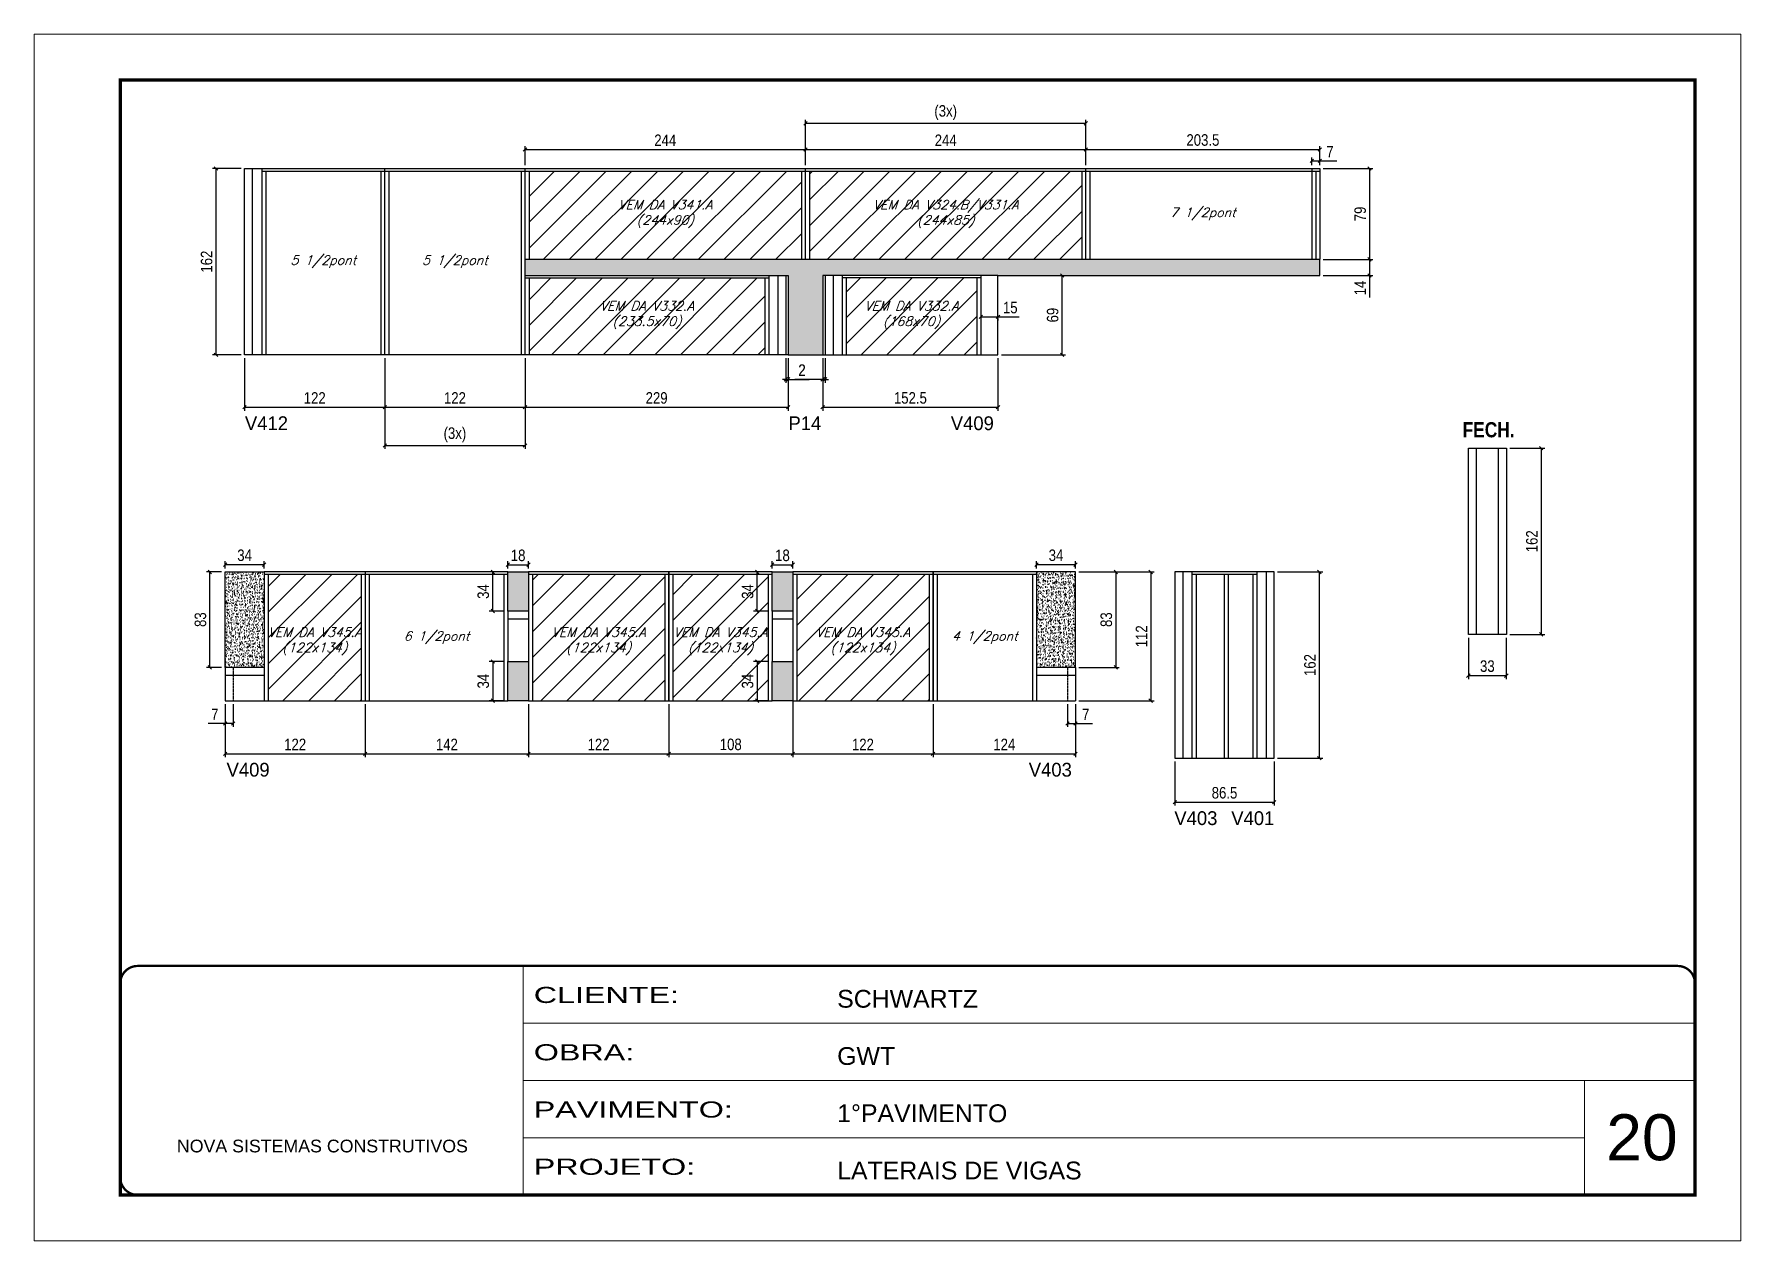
# Model space of a CAD drawing. Extents: x 13154 to 22413, y 1253 to 30260.
# Drawn here: x 17923 to 19408, y 24225 to 25275 of the extents above; entities that cross this region are included whole.
import ezdxf

# ---------------------------------------------------------------- set-up
doc = ezdxf.new("R2010")
doc.units = 0
for name, pattern in [('CONTINUO', [0]), ('DASHED', [0.75, 0.5, -0.25]), ('HIDDEN', [0.375, 0.25, -0.125])]:
    doc.linetypes.add(name, pattern=pattern)
for name, color, linetype in [('5', 5, 'Continuous'), ('COTA', 241, 'Continuous'), ('NOMENCLATURA', 7, 'Continuous'), ('Painéis', 200, 'Continuous'), ('SARR_2.2x7', 40, 'Continuous'), ('SARR_3.5x7', 81, 'Continuous'), ('texto', 7, 'Continuous')]:
    doc.layers.add(name, color=color, linetype=linetype)
for name, color, linetype, lineweight in [('CARIMBO', 255, 'Continuous', 9), ('Folhas', 255, 'Continuous', 9), ('Hachura', 251, 'Continuous', 9), ('SARRAFO DE PRESSAO', 251, 'DASHED', 9)]:
    doc.layers.add(name, color=color, linetype=linetype, lineweight=lineweight)
doc.styles.add('ARIAL', font='arial.ttf')
doc.styles.add('COTA TECNICA', font='techl___.ttf', dxfattribs={"height": 10})
doc.styles.add('Romans', font='romans.shx')
doc.styles.add('ROMAS860', font='ROMAS860.SHX')
doc.styles.add('TECNICA', font='techb___.ttf', dxfattribs={"height": 10})
doc.styles.add('Tecnologia', font='')
doc.styles.get('Tecnologia').set_extended_font_data('Forgotten Futurist')
doc.dimstyles.new('PAINEL', dxfattribs={"dimtxt": 10, "dimasz": 3, "dimexe": 3, "dimexo": 3, "dimgap": 3, "dimtad": 1, "dimdec": 1, "dimzin": 12, "dimdsep": 46, "dimtxsty": 'COTA TECNICA', "dimblk1": 'OBLIQUE', "dimblk2": 'OBLIQUE', "dimsah": 1, "dimcen": 0.9, "dimclrd": 4, "dimclre": 4, "dimclrt": 240, "dimadec": 1, "dimazin": 3, "dimtfac": 1, "dimtdec": 1, "dimtmove": 0, "dimatfit": 3, "dimfxl": 1, "dimtolj": 1, "dimtzin": 12, "dimarcsym": 0})

msp = doc.modelspace()

# ---------------------------------------------------------------- texts
at = {"layer": '5', "linetype": 'Continuous', "style": 'ROMAS860'}
for s, p in [('V412', (18106.29, 24930.31)), ('P14', (18579.22, 24930.31)), ('V409', (18720.45, 24930.31)), ('V409', (18090.32, 24628.82)), ('V403', (18788.31, 24628.82)), ('V403', (18914.96, 24586.69)), ('V401', (18964.49, 24586.69))]:
    msp.add_text(s, height=12, rotation=0.00004, dxfattribs=at).set_placement(p)
at = {"layer": 'CARIMBO', "style": 'ARIAL'}
msp.add_text('20', height=40, dxfattribs=at).set_placement((19290.74, 24295.02))
at = {"layer": 'NOMENCLATURA', "style": 'TECNICA'}
msp.add_text('FECH.', height=13.2, dxfattribs=at).set_placement((19165.72, 24924.05))
at = {"layer": 'texto', "color": 2, "char_height": 8, "attachment_point": 5, "style": 'Romans'}
for s, insert in [('{\\Q19;\\C256;VEM DA V341.A^J(244x90)}', (18472.01, 25118.44)), ('{\\Q19;\\C256;VEM DA V324.B/V331.A^J(244x85)}', (18716.01, 25118.44)), ('{\\Q19;\\C256;7 1/2pont}', (18939.76, 25118.44)), ('{\\Q19;\\C256;5 1/2pont}', (18174.51, 25076.94)), ('{\\Q19;\\C256;5 1/2pont}', (18289.01, 25076.94)), ('{\\Q19;\\C256;VEM DA V332.A^J(233.5x70)}', (18456.01, 25030.44)), ('{\\Q19;\\C256;VEM DA V332.A^J(168x70)}', (18686.26, 25030.44)), ('{\\Q19;\\C256;VEM DA V345.A^J(122x134)}', (18167.01, 24746.5)), ('{\\Q19;\\C256;6 1/2pont}', (18273.01, 24749.8)), ('{\\Q19;\\C256;VEM DA V345.A^J(122x134)}', (18414.01, 24746.5)), ('{\\Q19;\\C256;VEM DA V345.A^J(122x134)}', (18520.01, 24746.5)), ('{\\Q19;\\C256;VEM DA V345.A^J(122x134)}', (18644.01, 24746.5)), ('{\\Q19;\\C256;4 1/2pont}', (18750.01, 24749.8))]:
    msp.add_mtext(s, dxfattribs=dict(at, insert=insert))

# ---------------------------------------------------------------- blocks, each defined once
blk = doc.blocks.new('9999999999')
at = {"color": 30, "linetype": 'CONTINUO'}
for p, q in [((98564.6, 34230.2), (98564.6, 34429.4)), ((98564.6, 34379.6), (99584, 34379.6)), ((98564.6, 34329.8), (99488, 34329.8)), ((99584, 34329.8), (99488, 34329.8)), ((99488, 34329.8), (99488, 34230.2)), ((98564.6, 34280), (99488, 34280))]:
    blk.add_line(p, q, dxfattribs=at)
at = {"color": 30, "linetype": 'CONTINUO', "const_width": 2}
blk.add_lwpolyline([(99584, 34230.2), (99584, 34414.4, 0.414214), (99569, 34429.4), (98229, 34429.4, 0.414214), (98214, 34414.4), (98214, 34245.2, 0.414214), (98229, 34230.2), (99584, 34230.2)], format="xyb", dxfattribs=at)
at = {"layer": 'Folhas'}
blk.add_lwpolyline([(98139, 34190.2), (99624, 34190.2), (99624, 35240.2), (98139, 35240.2)], close=True, dxfattribs=at)
at = {"layer": 'Folhas', "color": 30, "const_width": 3}
blk.add_lwpolyline([(98214, 34230.2), (99584, 34230.2), (99584, 35200.2), (98214, 35200.2)], close=True, dxfattribs=at)
at = {"color": 7, "linetype": 'Continuous', "ltscale": 5, "style": 'ARIAL'}
for s, height, p in [('SCHWARTZ', 15.48, (98837.7, 34393.1)), ('GWT', 15.48, (98837.7, 34343.3)), ('1°PAVIMENTO', 15.483, (98837.7, 34293.5)), ('NOVA SISTEMAS CONSTRUTIVOS', 11.059, (98263.2, 34267.2)), ('LATERAIS DE VIGAS', 15.483, (98837.7, 34243.7))]:
    blk.add_text(s, height=height, dxfattribs=at).set_placement(p)
at = {"layer": 'Folhas', "color": 7, "style": 'Tecnologia', "width": 1.5}
for s, p in [('CLIENTE:', (98573.7, 34397.2)), ('OBRA:', (98573.7, 34347.3)), ('PAVIMENTO:', (98573.7, 34297.5)), ('PROJETO:', (98573.7, 34247.7))]:
    blk.add_text(s, height=14, dxfattribs=at).set_placement(p)
blk = doc.blocks.new('_Oblique')
at = {"color": 0, "linetype": 'ByBlock', "lineweight": -2}
blk.add_line((-0.5, -0.5), (0.5, 0.5), dxfattribs=at)
blk = doc.blocks.new('*D1551')
at = {"layer": 'COTA', "color": 4, "lineweight": -2, "transparency": 16777216}
for p, q in [((18106, 24992.9), (18106, 24947.2)), ((18228, 24992.9), (18228, 24947.2)), ((18106, 24950.2), (18228, 24950.2))]:
    blk.add_line(p, q, dxfattribs=at)
at = {"layer": 'Defpoints', "color": 0, "transparency": 16777216}
for p in [(18106, 24995.9), (18228, 24995.9), (18228, 24950.2)]:
    blk.add_point(p, dxfattribs=at)
at = {"layer": 'COTA', "color": 4, "lineweight": -2, "transparency": 16777216, "xscale": 3, "yscale": 3, "zscale": 3, "rotation": 180}
blk.add_blockref('_Oblique', (18106, 24950.2), dxfattribs=at)
at = {"layer": 'COTA', "color": 4, "lineweight": -2, "transparency": 16777216, "xscale": 3, "yscale": 3, "zscale": 3}
blk.add_blockref('_Oblique', (18228, 24950.2), dxfattribs=at)
at = {"layer": 'COTA', "color": 240, "transparency": 16777216, "insert": (18167, 24958.3), "char_height": 10, "attachment_point": 5, "style": 'COTA TECNICA'}
blk.add_mtext('\\A1;122', dxfattribs=at)
blk = doc.blocks.new('*D1553')
at = {"layer": 'COTA', "color": 4, "lineweight": -2, "transparency": 16777216}
for p, q in [((18228, 24992.9), (18228, 24947.2)), ((18350, 24992.9), (18350, 24947.2)), ((18228, 24950.2), (18350, 24950.2))]:
    blk.add_line(p, q, dxfattribs=at)
at = {"layer": 'Defpoints', "color": 0, "transparency": 16777216}
for p in [(18228, 24995.9), (18350, 24995.9), (18350, 24950.2)]:
    blk.add_point(p, dxfattribs=at)
at = {"layer": 'COTA', "color": 4, "lineweight": -2, "transparency": 16777216, "xscale": 3, "yscale": 3, "zscale": 3, "rotation": 180}
blk.add_blockref('_Oblique', (18228, 24950.2), dxfattribs=at)
at = {"layer": 'COTA', "color": 4, "lineweight": -2, "transparency": 16777216, "xscale": 3, "yscale": 3, "zscale": 3}
blk.add_blockref('_Oblique', (18350, 24950.2), dxfattribs=at)
at = {"layer": 'COTA', "color": 240, "transparency": 16777216, "insert": (18289, 24958.3), "char_height": 10, "attachment_point": 5, "style": 'COTA TECNICA'}
blk.add_mtext('\\A1;122', dxfattribs=at)
blk = doc.blocks.new('*D1554')
at = {"layer": 'COTA', "color": 4, "lineweight": -2, "transparency": 16777216}
for p, q in [((18350, 24992.9), (18350, 24947.2)), ((18579, 24992.9), (18579, 24947.2)), ((18350, 24950.2), (18579, 24950.2))]:
    blk.add_line(p, q, dxfattribs=at)
at = {"layer": 'Defpoints', "color": 0, "transparency": 16777216}
for p in [(18350, 24995.9), (18579, 24995.9), (18579, 24950.2)]:
    blk.add_point(p, dxfattribs=at)
at = {"layer": 'COTA', "color": 4, "lineweight": -2, "transparency": 16777216, "xscale": 3, "yscale": 3, "zscale": 3, "rotation": 180}
blk.add_blockref('_Oblique', (18350, 24950.2), dxfattribs=at)
at = {"layer": 'COTA', "color": 4, "lineweight": -2, "transparency": 16777216, "xscale": 3, "yscale": 3, "zscale": 3}
blk.add_blockref('_Oblique', (18579, 24950.2), dxfattribs=at)
at = {"layer": 'COTA', "color": 240, "transparency": 16777216, "insert": (18464.5, 24958.3), "char_height": 10, "attachment_point": 5, "style": 'COTA TECNICA'}
blk.add_mtext('\\A1;229', dxfattribs=at)
blk = doc.blocks.new('*D1552')
at = {"layer": 'COTA', "color": 4, "lineweight": -2, "transparency": 16777216}
for p, q in [((18228, 24992.9), (18228, 24914)), ((18350, 24992.9), (18350, 24914)), ((18228, 24917), (18350, 24917))]:
    blk.add_line(p, q, dxfattribs=at)
at = {"layer": 'Defpoints', "color": 0, "transparency": 16777216}
for p in [(18228, 24995.9), (18350, 24995.9), (18350, 24917)]:
    blk.add_point(p, dxfattribs=at)
at = {"layer": 'COTA', "color": 4, "lineweight": -2, "transparency": 16777216, "xscale": 3, "yscale": 3, "zscale": 3, "rotation": 180}
blk.add_blockref('_Oblique', (18228, 24917), dxfattribs=at)
at = {"layer": 'COTA', "color": 4, "lineweight": -2, "transparency": 16777216, "xscale": 3, "yscale": 3, "zscale": 3}
blk.add_blockref('_Oblique', (18350, 24917), dxfattribs=at)
at = {"layer": 'COTA', "color": 240, "transparency": 16777216, "insert": (18289, 24926.2), "char_height": 10, "attachment_point": 5, "style": 'COTA TECNICA'}
blk.add_mtext('\\A1;(3x)', dxfattribs=at)
blk = doc.blocks.new('*D1555')
at = {"layer": 'COTA', "color": 4, "lineweight": -2, "transparency": 16777216}
for p, q in [((18609, 24992.9), (18609, 24947.2)), ((18761.5, 24992.9), (18761.5, 24947.2)), ((18609, 24950.2), (18761.5, 24950.2))]:
    blk.add_line(p, q, dxfattribs=at)
at = {"layer": 'Defpoints', "color": 0, "transparency": 16777216}
for p in [(18609, 24995.9), (18761.5, 24995.9), (18761.5, 24950.2)]:
    blk.add_point(p, dxfattribs=at)
at = {"layer": 'COTA', "color": 4, "lineweight": -2, "transparency": 16777216, "xscale": 3, "yscale": 3, "zscale": 3, "rotation": 180}
blk.add_blockref('_Oblique', (18609, 24950.2), dxfattribs=at)
at = {"layer": 'COTA', "color": 4, "lineweight": -2, "transparency": 16777216, "xscale": 3, "yscale": 3, "zscale": 3}
blk.add_blockref('_Oblique', (18761.5, 24950.2), dxfattribs=at)
at = {"layer": 'COTA', "color": 240, "transparency": 16777216, "insert": (18685.3, 24958.3), "char_height": 10, "attachment_point": 5, "style": 'COTA TECNICA'}
blk.add_mtext('\\A1;152.5', dxfattribs=at)
blk = doc.blocks.new('*D1556')
at = {"layer": 'COTA', "color": 4, "lineweight": -2, "transparency": 16777216}
for p, q in [((18577, 24992.9), (18577, 24971.5)), ((18579, 24992.9), (18579, 24971.5)), ((18577, 24974.5), (18574, 24974.5)), ((18577, 24974.5), (18579, 24974.5)), ((18579, 24974.5), (18597.1, 24974.5))]:
    blk.add_line(p, q, dxfattribs=at)
at = {"layer": 'Defpoints', "color": 0, "transparency": 16777216}
for p in [(18577, 24995.9), (18579, 24995.9), (18579, 24974.5)]:
    blk.add_point(p, dxfattribs=at)
at = {"layer": 'COTA', "color": 4, "lineweight": -2, "transparency": 16777216, "xscale": 3, "yscale": 3, "zscale": 3}
blk.add_blockref('_Oblique', (18577, 24974.5), dxfattribs=at)
at = {"layer": 'COTA', "color": 4, "lineweight": -2, "transparency": 16777216, "xscale": 3, "yscale": 3, "zscale": 3, "rotation": 180}
blk.add_blockref('_Oblique', (18579, 24974.5), dxfattribs=at)
at = {"layer": 'COTA', "color": 240, "transparency": 16777216, "insert": (18591.1, 24982.5), "char_height": 10, "attachment_point": 5, "style": 'COTA TECNICA'}
blk.add_mtext('\\A1;2', dxfattribs=at)
blk = doc.blocks.new('*D1557')
at = {"layer": 'COTA', "color": 4, "lineweight": -2, "transparency": 16777216}
for p, q in [((18609, 24992.9), (18609, 24971.5)), ((18611, 24992.9), (18611, 24971.5)), ((18609, 24974.5), (18584.8, 24974.5)), ((18611, 24974.5), (18609, 24974.5)), ((18611, 24974.5), (18614, 24974.5))]:
    blk.add_line(p, q, dxfattribs=at)
at = {"layer": 'Defpoints', "color": 0, "transparency": 16777216}
for p in [(18609, 24995.9), (18611, 24995.9), (18609, 24974.5)]:
    blk.add_point(p, dxfattribs=at)
at = {"layer": 'COTA', "color": 4, "lineweight": -2, "transparency": 16777216, "xscale": 3, "yscale": 3, "zscale": 3}
blk.add_blockref('_Oblique', (18609, 24974.5), dxfattribs=at)
at = {"layer": 'COTA', "color": 4, "lineweight": -2, "transparency": 16777216, "xscale": 3, "yscale": 3, "zscale": 3, "rotation": 180}
blk.add_blockref('_Oblique', (18611, 24974.5), dxfattribs=at)
at = {"layer": 'COTA', "color": 240, "transparency": 16777216, "insert": (18590.9, 24982.5), "char_height": 10, "attachment_point": 5, "style": 'COTA TECNICA'}
blk.add_mtext('\\A1;2', dxfattribs=at)
blk = doc.blocks.new('*D1558')
at = {"layer": 'COTA', "color": 4, "lineweight": -2, "transparency": 16777216}
for p, q in [((18746.5, 25028.8), (18761.5, 25028.8)), ((18746.5, 25027.4), (18746.5, 25025.8)), ((18761.5, 25028.8), (18779.9, 25028.8)), ((18761.5, 25027.4), (18761.5, 25025.8))]:
    blk.add_line(p, q, dxfattribs=at)
at = {"layer": 'Defpoints', "color": 0, "transparency": 16777216}
for p in [(18746.5, 25030.4), (18761.5, 25030.4), (18761.5, 25028.8)]:
    blk.add_point(p, dxfattribs=at)
at = {"layer": 'COTA', "color": 4, "lineweight": -2, "transparency": 16777216, "xscale": 3, "yscale": 3, "zscale": 3, "rotation": 180}
blk.add_blockref('_Oblique', (18746.5, 25028.8), dxfattribs=at)
at = {"layer": 'COTA', "color": 4, "lineweight": -2, "transparency": 16777216, "xscale": 3, "yscale": 3, "zscale": 3}
blk.add_blockref('_Oblique', (18761.5, 25028.8), dxfattribs=at)
at = {"layer": 'COTA', "color": 240, "transparency": 16777216, "insert": (18772.2, 25036.9), "char_height": 10, "attachment_point": 5, "style": 'COTA TECNICA'}
blk.add_mtext('\\A1;15', dxfattribs=at)
blk = doc.blocks.new('*D1559')
at = {"layer": 'COTA', "color": 4, "lineweight": -2, "transparency": 16777216}
for p, q in [((18350, 25160.9), (18350, 25177.4)), ((18350, 25174.4), (18594, 25174.4)), ((18594, 25160.9), (18594, 25177.4))]:
    blk.add_line(p, q, dxfattribs=at)
at = {"layer": 'Defpoints', "color": 0, "transparency": 16777216}
for p in [(18594, 25174.4), (18350, 25157.9), (18594, 25157.9)]:
    blk.add_point(p, dxfattribs=at)
at = {"layer": 'COTA', "color": 4, "lineweight": -2, "transparency": 16777216, "xscale": 3, "yscale": 3, "zscale": 3, "rotation": 180}
blk.add_blockref('_Oblique', (18350, 25174.4), dxfattribs=at)
at = {"layer": 'COTA', "color": 4, "lineweight": -2, "transparency": 16777216, "xscale": 3, "yscale": 3, "zscale": 3}
blk.add_blockref('_Oblique', (18594, 25174.4), dxfattribs=at)
at = {"layer": 'COTA', "color": 240, "transparency": 16777216, "insert": (18472, 25182.5), "char_height": 10, "attachment_point": 5, "style": 'COTA TECNICA'}
blk.add_mtext('\\A1;244', dxfattribs=at)
blk = doc.blocks.new('*D1560')
at = {"layer": 'COTA', "color": 4, "lineweight": -2, "transparency": 16777216}
for p, q in [((18594, 25160.9), (18594, 25177.4)), ((18594, 25174.4), (18838, 25174.4)), ((18838, 25160.9), (18838, 25177.4))]:
    blk.add_line(p, q, dxfattribs=at)
at = {"layer": 'Defpoints', "color": 0, "transparency": 16777216}
for p in [(18838, 25174.4), (18594, 25157.9), (18838, 25157.9)]:
    blk.add_point(p, dxfattribs=at)
at = {"layer": 'COTA', "color": 4, "lineweight": -2, "transparency": 16777216, "xscale": 3, "yscale": 3, "zscale": 3, "rotation": 180}
blk.add_blockref('_Oblique', (18594, 25174.4), dxfattribs=at)
at = {"layer": 'COTA', "color": 4, "lineweight": -2, "transparency": 16777216, "xscale": 3, "yscale": 3, "zscale": 3}
blk.add_blockref('_Oblique', (18838, 25174.4), dxfattribs=at)
at = {"layer": 'COTA', "color": 240, "transparency": 16777216, "insert": (18716, 25182.5), "char_height": 10, "attachment_point": 5, "style": 'COTA TECNICA'}
blk.add_mtext('\\A1;244', dxfattribs=at)
blk = doc.blocks.new('*D1561')
at = {"layer": 'COTA', "color": 4, "linetype": 'ByBlock', "lineweight": -2, "transparency": 16777216}
for p, q in [((18211, 24691.9), (18211, 24645.7)), ((18353, 24691.9), (18353, 24645.7)), ((18211, 24648.7), (18353, 24648.7))]:
    blk.add_line(p, q, dxfattribs=at)
at = {"layer": 'Defpoints', "color": 0, "linetype": 'ByBlock', "transparency": 16777216}
for p in [(18211, 24694.9), (18353, 24694.9), (18353, 24648.7)]:
    blk.add_point(p, dxfattribs=at)
at = {"layer": 'COTA', "color": 4, "linetype": 'ByBlock', "lineweight": -2, "transparency": 16777216, "xscale": 3, "yscale": 3, "zscale": 3, "rotation": 180}
blk.add_blockref('_Oblique', (18211, 24648.7), dxfattribs=at)
at = {"layer": 'COTA', "color": 4, "linetype": 'ByBlock', "lineweight": -2, "transparency": 16777216, "xscale": 3, "yscale": 3, "zscale": 3}
blk.add_blockref('_Oblique', (18353, 24648.7), dxfattribs=at)
at = {"layer": 'COTA', "color": 240, "linetype": 'ByBlock', "transparency": 16777216, "insert": (18282, 24656.8), "char_height": 10, "attachment_point": 5, "style": 'COTA TECNICA'}
blk.add_mtext('\\A1;142', dxfattribs=at)
blk = doc.blocks.new('*D1562')
at = {"layer": 'COTA', "color": 4, "linetype": 'ByBlock', "lineweight": -2, "transparency": 16777216}
for p, q in [((18353, 24691.9), (18353, 24645.7)), ((18475, 24691.9), (18475, 24645.7)), ((18353, 24648.7), (18475, 24648.7))]:
    blk.add_line(p, q, dxfattribs=at)
at = {"layer": 'Defpoints', "color": 0, "linetype": 'ByBlock', "transparency": 16777216}
for p in [(18353, 24694.9), (18475, 24694.9), (18475, 24648.7)]:
    blk.add_point(p, dxfattribs=at)
at = {"layer": 'COTA', "color": 4, "linetype": 'ByBlock', "lineweight": -2, "transparency": 16777216, "xscale": 3, "yscale": 3, "zscale": 3, "rotation": 180}
blk.add_blockref('_Oblique', (18353, 24648.7), dxfattribs=at)
at = {"layer": 'COTA', "color": 4, "linetype": 'ByBlock', "lineweight": -2, "transparency": 16777216, "xscale": 3, "yscale": 3, "zscale": 3}
blk.add_blockref('_Oblique', (18475, 24648.7), dxfattribs=at)
at = {"layer": 'COTA', "color": 240, "linetype": 'ByBlock', "transparency": 16777216, "insert": (18414, 24656.8), "char_height": 10, "attachment_point": 5, "style": 'COTA TECNICA'}
blk.add_mtext('\\A1;122', dxfattribs=at)
blk = doc.blocks.new('*D1563')
at = {"layer": 'COTA', "color": 4, "linetype": 'ByBlock', "lineweight": -2, "transparency": 16777216}
for p, q in [((18583, 24725.9), (18583, 24645.7)), ((18475, 24691.9), (18475, 24645.7)), ((18475, 24648.7), (18583, 24648.7))]:
    blk.add_line(p, q, dxfattribs=at)
at = {"layer": 'Defpoints', "color": 0, "linetype": 'ByBlock', "transparency": 16777216}
for p in [(18583, 24728.9), (18475, 24694.9), (18583, 24648.7)]:
    blk.add_point(p, dxfattribs=at)
at = {"layer": 'COTA', "color": 4, "linetype": 'ByBlock', "lineweight": -2, "transparency": 16777216, "xscale": 3, "yscale": 3, "zscale": 3, "rotation": 180}
blk.add_blockref('_Oblique', (18475, 24648.7), dxfattribs=at)
at = {"layer": 'COTA', "color": 4, "linetype": 'ByBlock', "lineweight": -2, "transparency": 16777216, "xscale": 3, "yscale": 3, "zscale": 3}
blk.add_blockref('_Oblique', (18583, 24648.7), dxfattribs=at)
at = {"layer": 'COTA', "color": 240, "linetype": 'ByBlock', "transparency": 16777216, "insert": (18529, 24656.8), "char_height": 10, "attachment_point": 5, "style": 'COTA TECNICA'}
blk.add_mtext('\\A1;108', dxfattribs=at)
blk = doc.blocks.new('*D1564')
at = {"layer": 'COTA', "color": 4, "linetype": 'ByBlock', "lineweight": -2, "transparency": 16777216}
for p, q in [((18332, 24806.9), (18318.9, 24806.9)), ((18321.9, 24772.9), (18321.9, 24806.9)), ((18332, 24772.9), (18318.9, 24772.9))]:
    blk.add_line(p, q, dxfattribs=at)
at = {"layer": 'Defpoints', "color": 0, "linetype": 'ByBlock', "transparency": 16777216}
for p in [(18321.9, 24806.9), (18335, 24806.9), (18335, 24772.9)]:
    blk.add_point(p, dxfattribs=at)
at = {"layer": 'COTA', "color": 4, "linetype": 'ByBlock', "lineweight": -2, "transparency": 16777216, "xscale": 3, "yscale": 3, "zscale": 3}
for p, rotation in [((18321.9, 24806.9), 90), ((18321.9, 24772.9), 270)]:
    blk.add_blockref('_Oblique', p, dxfattribs=dict(at, rotation=rotation))
at = {"layer": 'COTA', "color": 240, "linetype": 'ByBlock', "transparency": 16777216, "insert": (18313.7, 24789.9), "char_height": 10, "attachment_point": 5, "rotation": 90, "style": 'COTA TECNICA'}
blk.add_mtext('\\A1;34', dxfattribs=at)
blk = doc.blocks.new('*D1565')
at = {"layer": 'COTA', "color": 4, "linetype": 'ByBlock', "lineweight": -2, "transparency": 16777216}
for p, q in [((18332, 24728.9), (18318.9, 24728.9)), ((18321.9, 24728.9), (18321.9, 24694.9)), ((18332, 24694.9), (18318.9, 24694.9))]:
    blk.add_line(p, q, dxfattribs=at)
at = {"layer": 'Defpoints', "color": 0, "linetype": 'ByBlock', "transparency": 16777216}
for p in [(18335, 24728.9), (18321.9, 24694.9), (18335, 24694.9)]:
    blk.add_point(p, dxfattribs=at)
at = {"layer": 'COTA', "color": 4, "linetype": 'ByBlock', "lineweight": -2, "transparency": 16777216, "xscale": 3, "yscale": 3, "zscale": 3}
for p, rotation in [((18321.9, 24728.9), 90), ((18321.9, 24694.9), 270)]:
    blk.add_blockref('_Oblique', p, dxfattribs=dict(at, rotation=rotation))
at = {"layer": 'COTA', "color": 240, "linetype": 'ByBlock', "transparency": 16777216, "insert": (18313.7, 24711.9), "char_height": 10, "attachment_point": 5, "rotation": 90, "style": 'COTA TECNICA'}
blk.add_mtext('\\A1;34', dxfattribs=at)
blk = doc.blocks.new('*D1566')
at = {"layer": 'COTA', "color": 4, "linetype": 'ByBlock', "lineweight": -2, "transparency": 16777216}
for p, q in [((18335, 24809.9), (18335, 24816.2)), ((18353, 24809.9), (18353, 24816.2)), ((18335, 24813.2), (18353, 24813.2))]:
    blk.add_line(p, q, dxfattribs=at)
at = {"layer": 'Defpoints', "color": 0, "linetype": 'ByBlock', "transparency": 16777216}
for p in [(18335, 24806.9), (18353, 24813.2), (18353, 24806.9)]:
    blk.add_point(p, dxfattribs=at)
at = {"layer": 'COTA', "color": 4, "linetype": 'ByBlock', "lineweight": -2, "transparency": 16777216, "xscale": 3, "yscale": 3, "zscale": 3, "rotation": 180}
blk.add_blockref('_Oblique', (18335, 24813.2), dxfattribs=at)
at = {"layer": 'COTA', "color": 4, "linetype": 'ByBlock', "lineweight": -2, "transparency": 16777216, "xscale": 3, "yscale": 3, "zscale": 3}
blk.add_blockref('_Oblique', (18353, 24813.2), dxfattribs=at)
at = {"layer": 'COTA', "color": 240, "linetype": 'ByBlock', "transparency": 16777216, "insert": (18344, 24821.3), "char_height": 10, "attachment_point": 5, "style": 'COTA TECNICA'}
blk.add_mtext('\\A1;18', dxfattribs=at)
blk = doc.blocks.new('*D1567')
at = {"layer": 'COTA', "color": 4, "linetype": 'ByBlock', "lineweight": -2, "transparency": 16777216}
for p, q in [((18583, 24691.9), (18583, 24645.7)), ((18705, 24691.9), (18705, 24645.7)), ((18583, 24648.7), (18705, 24648.7))]:
    blk.add_line(p, q, dxfattribs=at)
at = {"layer": 'Defpoints', "color": 0, "linetype": 'ByBlock', "transparency": 16777216}
for p in [(18583, 24694.9), (18705, 24694.9), (18705, 24648.7)]:
    blk.add_point(p, dxfattribs=at)
at = {"layer": 'COTA', "color": 4, "linetype": 'ByBlock', "lineweight": -2, "transparency": 16777216, "xscale": 3, "yscale": 3, "zscale": 3, "rotation": 180}
blk.add_blockref('_Oblique', (18583, 24648.7), dxfattribs=at)
at = {"layer": 'COTA', "color": 4, "linetype": 'ByBlock', "lineweight": -2, "transparency": 16777216, "xscale": 3, "yscale": 3, "zscale": 3}
blk.add_blockref('_Oblique', (18705, 24648.7), dxfattribs=at)
at = {"layer": 'COTA', "color": 240, "linetype": 'ByBlock', "transparency": 16777216, "insert": (18644, 24656.8), "char_height": 10, "attachment_point": 5, "style": 'COTA TECNICA'}
blk.add_mtext('\\A1;122', dxfattribs=at)
blk = doc.blocks.new('*D1568')
at = {"layer": 'COTA', "color": 4, "linetype": 'ByBlock', "lineweight": -2, "transparency": 16777216}
for p, q in [((18705, 24691.9), (18705, 24645.7)), ((18829, 24691.9), (18829, 24645.7)), ((18705, 24648.7), (18829, 24648.7))]:
    blk.add_line(p, q, dxfattribs=at)
at = {"layer": 'Defpoints', "color": 0, "linetype": 'ByBlock', "transparency": 16777216}
for p in [(18705, 24694.9), (18829, 24694.9), (18829, 24648.7)]:
    blk.add_point(p, dxfattribs=at)
at = {"layer": 'COTA', "color": 4, "linetype": 'ByBlock', "lineweight": -2, "transparency": 16777216, "xscale": 3, "yscale": 3, "zscale": 3, "rotation": 180}
blk.add_blockref('_Oblique', (18705, 24648.7), dxfattribs=at)
at = {"layer": 'COTA', "color": 4, "linetype": 'ByBlock', "lineweight": -2, "transparency": 16777216, "xscale": 3, "yscale": 3, "zscale": 3}
blk.add_blockref('_Oblique', (18829, 24648.7), dxfattribs=at)
at = {"layer": 'COTA', "color": 240, "linetype": 'ByBlock', "transparency": 16777216, "insert": (18767, 24656.8), "char_height": 10, "attachment_point": 5, "style": 'COTA TECNICA'}
blk.add_mtext('\\A1;124', dxfattribs=at)
blk = doc.blocks.new('*D1569')
at = {"layer": 'COTA', "color": 4, "linetype": 'ByBlock', "lineweight": -2, "transparency": 16777216}
for p, q in [((18562, 24806.9), (18548.9, 24806.9)), ((18551.9, 24772.9), (18551.9, 24806.9)), ((18562, 24772.9), (18548.9, 24772.9))]:
    blk.add_line(p, q, dxfattribs=at)
at = {"layer": 'Defpoints', "color": 0, "linetype": 'ByBlock', "transparency": 16777216}
for p in [(18551.9, 24806.9), (18565, 24806.9), (18565, 24772.9)]:
    blk.add_point(p, dxfattribs=at)
at = {"layer": 'COTA', "color": 4, "linetype": 'ByBlock', "lineweight": -2, "transparency": 16777216, "xscale": 3, "yscale": 3, "zscale": 3}
for p, rotation in [((18551.9, 24806.9), 90), ((18551.9, 24772.9), 270)]:
    blk.add_blockref('_Oblique', p, dxfattribs=dict(at, rotation=rotation))
at = {"layer": 'COTA', "color": 240, "linetype": 'ByBlock', "transparency": 16777216, "insert": (18543.7, 24789.9), "char_height": 10, "attachment_point": 5, "rotation": 90, "style": 'COTA TECNICA'}
blk.add_mtext('\\A1;34', dxfattribs=at)
blk = doc.blocks.new('*D1570')
at = {"layer": 'COTA', "color": 4, "linetype": 'ByBlock', "lineweight": -2, "transparency": 16777216}
for p, q in [((18562, 24728.9), (18548.9, 24728.9)), ((18551.9, 24728.9), (18551.9, 24694.9)), ((18562, 24694.9), (18548.9, 24694.9))]:
    blk.add_line(p, q, dxfattribs=at)
at = {"layer": 'Defpoints', "color": 0, "linetype": 'ByBlock', "transparency": 16777216}
for p in [(18565, 24728.9), (18551.9, 24694.9), (18565, 24694.9)]:
    blk.add_point(p, dxfattribs=at)
at = {"layer": 'COTA', "color": 4, "linetype": 'ByBlock', "lineweight": -2, "transparency": 16777216, "xscale": 3, "yscale": 3, "zscale": 3}
for p, rotation in [((18551.9, 24728.9), 90), ((18551.9, 24694.9), 270)]:
    blk.add_blockref('_Oblique', p, dxfattribs=dict(at, rotation=rotation))
at = {"layer": 'COTA', "color": 240, "linetype": 'ByBlock', "transparency": 16777216, "insert": (18543.7, 24711.9), "char_height": 10, "attachment_point": 5, "rotation": 90, "style": 'COTA TECNICA'}
blk.add_mtext('\\A1;34', dxfattribs=at)
blk = doc.blocks.new('*D1571')
at = {"layer": 'COTA', "color": 4, "linetype": 'ByBlock', "lineweight": -2, "transparency": 16777216}
for p, q in [((18565, 24809.9), (18565, 24816.2)), ((18583, 24809.9), (18583, 24816.2)), ((18565, 24813.2), (18583, 24813.2))]:
    blk.add_line(p, q, dxfattribs=at)
at = {"layer": 'Defpoints', "color": 0, "linetype": 'ByBlock', "transparency": 16777216}
for p in [(18565, 24806.9), (18583, 24813.2), (18583, 24806.9)]:
    blk.add_point(p, dxfattribs=at)
at = {"layer": 'COTA', "color": 4, "linetype": 'ByBlock', "lineweight": -2, "transparency": 16777216, "xscale": 3, "yscale": 3, "zscale": 3, "rotation": 180}
blk.add_blockref('_Oblique', (18565, 24813.2), dxfattribs=at)
at = {"layer": 'COTA', "color": 4, "linetype": 'ByBlock', "lineweight": -2, "transparency": 16777216, "xscale": 3, "yscale": 3, "zscale": 3}
blk.add_blockref('_Oblique', (18583, 24813.2), dxfattribs=at)
at = {"layer": 'COTA', "color": 240, "linetype": 'ByBlock', "transparency": 16777216, "insert": (18574, 24821.3), "char_height": 10, "attachment_point": 5, "style": 'COTA TECNICA'}
blk.add_mtext('\\A1;18', dxfattribs=at)
blk = doc.blocks.new('*D1572')
at = {"layer": 'COTA', "color": 4, "linetype": 'ByBlock', "lineweight": -2, "transparency": 16777216}
for p, q in [((18832, 24806.9), (18897.4, 24806.9)), ((18894.4, 24806.9), (18894.4, 24694.9)), ((18832, 24694.9), (18897.4, 24694.9))]:
    blk.add_line(p, q, dxfattribs=at)
at = {"layer": 'Defpoints', "color": 0, "linetype": 'ByBlock', "transparency": 16777216}
for p in [(18829, 24806.9), (18829, 24694.9), (18894.4, 24694.9)]:
    blk.add_point(p, dxfattribs=at)
at = {"layer": 'COTA', "color": 4, "linetype": 'ByBlock', "lineweight": -2, "transparency": 16777216, "xscale": 3, "yscale": 3, "zscale": 3}
for p, rotation in [((18894.4, 24806.9), 90), ((18894.4, 24694.9), 270)]:
    blk.add_blockref('_Oblique', p, dxfattribs=dict(at, rotation=rotation))
at = {"layer": 'COTA', "color": 240, "linetype": 'ByBlock', "transparency": 16777216, "insert": (18886.4, 24750.9), "char_height": 10, "attachment_point": 5, "rotation": 90, "style": 'COTA TECNICA'}
blk.add_mtext('\\A1;112', dxfattribs=at)
blk = doc.blocks.new('*D1573')
at = {"layer": 'COTA', "color": 4, "lineweight": -2, "transparency": 16777216}
for p, q in [((18086, 24806.9), (18072.8, 24806.9)), ((18075.8, 24723.9), (18075.8, 24806.9)), ((18086, 24723.9), (18072.8, 24723.9))]:
    blk.add_line(p, q, dxfattribs=at)
at = {"layer": 'Defpoints', "color": 0, "transparency": 16777216}
for p in [(18075.8, 24806.9), (18089, 24806.9), (18089, 24723.9)]:
    blk.add_point(p, dxfattribs=at)
at = {"layer": 'COTA', "color": 4, "lineweight": -2, "transparency": 16777216, "xscale": 3, "yscale": 3, "zscale": 3}
for p, rotation in [((18075.8, 24806.9), 90), ((18075.8, 24723.9), 270)]:
    blk.add_blockref('_Oblique', p, dxfattribs=dict(at, rotation=rotation))
at = {"layer": 'COTA', "color": 240, "transparency": 16777216, "insert": (18067.6, 24765.4), "char_height": 10, "attachment_point": 5, "rotation": 90, "style": 'COTA TECNICA'}
blk.add_mtext('\\A1;83', dxfattribs=at)
blk = doc.blocks.new('*D1574')
at = {"layer": 'COTA', "color": 4, "lineweight": -2, "transparency": 16777216}
for p, q in [((18089, 24809.9), (18089, 24816.2)), ((18123, 24809.9), (18123, 24816.2)), ((18123, 24813.2), (18089, 24813.2))]:
    blk.add_line(p, q, dxfattribs=at)
at = {"layer": 'Defpoints', "color": 0, "transparency": 16777216}
for p in [(18089, 24813.2), (18089, 24806.9), (18123, 24806.9)]:
    blk.add_point(p, dxfattribs=at)
at = {"layer": 'COTA', "color": 4, "lineweight": -2, "transparency": 16777216, "xscale": 3, "yscale": 3, "zscale": 3, "rotation": 180}
blk.add_blockref('_Oblique', (18089, 24813.2), dxfattribs=at)
at = {"layer": 'COTA', "color": 4, "lineweight": -2, "transparency": 16777216, "xscale": 3, "yscale": 3, "zscale": 3}
blk.add_blockref('_Oblique', (18123, 24813.2), dxfattribs=at)
at = {"layer": 'COTA', "color": 240, "transparency": 16777216, "insert": (18106, 24821.4), "char_height": 10, "attachment_point": 5, "style": 'COTA TECNICA'}
blk.add_mtext('\\A1;34', dxfattribs=at)
blk = doc.blocks.new('*D1575')
at = {"layer": 'COTA', "color": 4, "lineweight": -2, "transparency": 16777216}
for p, q in [((18089, 24691.9), (18089, 24645.7)), ((18211, 24691.9), (18211, 24645.7)), ((18089, 24648.7), (18211, 24648.7))]:
    blk.add_line(p, q, dxfattribs=at)
at = {"layer": 'Defpoints', "color": 0, "transparency": 16777216}
for p in [(18089, 24694.9), (18211, 24694.9), (18211, 24648.7)]:
    blk.add_point(p, dxfattribs=at)
at = {"layer": 'COTA', "color": 4, "lineweight": -2, "transparency": 16777216, "xscale": 3, "yscale": 3, "zscale": 3, "rotation": 180}
blk.add_blockref('_Oblique', (18089, 24648.7), dxfattribs=at)
at = {"layer": 'COTA', "color": 4, "lineweight": -2, "transparency": 16777216, "xscale": 3, "yscale": 3, "zscale": 3}
blk.add_blockref('_Oblique', (18211, 24648.7), dxfattribs=at)
at = {"layer": 'COTA', "color": 240, "transparency": 16777216, "insert": (18150, 24656.8), "char_height": 10, "attachment_point": 5, "style": 'COTA TECNICA'}
blk.add_mtext('\\A1;122', dxfattribs=at)
blk = doc.blocks.new('*D1576')
at = {"layer": 'COTA', "color": 4, "lineweight": -2, "transparency": 16777216}
for p, q in [((18089, 24691.9), (18089, 24672)), ((18096, 24691.9), (18096, 24672)), ((18089, 24675), (18074.3, 24675)), ((18096, 24675), (18089, 24675))]:
    blk.add_line(p, q, dxfattribs=at)
at = {"layer": 'Defpoints', "color": 0, "transparency": 16777216}
for p in [(18089, 24694.9), (18096, 24694.9), (18089, 24675)]:
    blk.add_point(p, dxfattribs=at)
at = {"layer": 'COTA', "color": 4, "lineweight": -2, "transparency": 16777216, "xscale": 3, "yscale": 3, "zscale": 3, "rotation": 180}
blk.add_blockref('_Oblique', (18089, 24675), dxfattribs=at)
at = {"layer": 'COTA', "color": 4, "lineweight": -2, "transparency": 16777216, "xscale": 3, "yscale": 3, "zscale": 3}
blk.add_blockref('_Oblique', (18096, 24675), dxfattribs=at)
at = {"layer": 'COTA', "color": 240, "transparency": 16777216, "insert": (18080.1, 24683), "char_height": 10, "attachment_point": 5, "style": 'COTA TECNICA'}
blk.add_mtext('\\A1;7', dxfattribs=at)
blk = doc.blocks.new('*D1577')
at = {"layer": 'COTA', "color": 4, "lineweight": -2, "transparency": 16777216}
for p, q in [((18822, 24691.9), (18822, 24672)), ((18829, 24691.9), (18829, 24672)), ((18822, 24675), (18829, 24675)), ((18829, 24675), (18843.7, 24675))]:
    blk.add_line(p, q, dxfattribs=at)
at = {"layer": 'Defpoints', "color": 0, "transparency": 16777216}
for p in [(18822, 24694.9), (18829, 24694.9), (18829, 24675)]:
    blk.add_point(p, dxfattribs=at)
at = {"layer": 'COTA', "color": 4, "lineweight": -2, "transparency": 16777216, "xscale": 3, "yscale": 3, "zscale": 3, "rotation": 180}
blk.add_blockref('_Oblique', (18822, 24675), dxfattribs=at)
at = {"layer": 'COTA', "color": 4, "lineweight": -2, "transparency": 16777216, "xscale": 3, "yscale": 3, "zscale": 3}
blk.add_blockref('_Oblique', (18829, 24675), dxfattribs=at)
at = {"layer": 'COTA', "color": 240, "transparency": 16777216, "insert": (18837.9, 24683), "char_height": 10, "attachment_point": 5, "style": 'COTA TECNICA'}
blk.add_mtext('\\A1;7', dxfattribs=at)
blk = doc.blocks.new('*D1578')
at = {"layer": 'COTA', "color": 4, "lineweight": -2, "transparency": 16777216}
for p, q in [((18832, 24806.9), (18867, 24806.9)), ((18864, 24806.9), (18864, 24723.9)), ((18832, 24723.9), (18867, 24723.9))]:
    blk.add_line(p, q, dxfattribs=at)
at = {"layer": 'Defpoints', "color": 0, "transparency": 16777216}
for p in [(18829, 24806.9), (18829, 24723.9), (18864, 24723.9)]:
    blk.add_point(p, dxfattribs=at)
at = {"layer": 'COTA', "color": 4, "lineweight": -2, "transparency": 16777216, "xscale": 3, "yscale": 3, "zscale": 3}
for p, rotation in [((18864, 24806.9), 90), ((18864, 24723.9), 270)]:
    blk.add_blockref('_Oblique', p, dxfattribs=dict(at, rotation=rotation))
at = {"layer": 'COTA', "color": 240, "transparency": 16777216, "insert": (18855.8, 24765.4), "char_height": 10, "attachment_point": 5, "rotation": 90, "style": 'COTA TECNICA'}
blk.add_mtext('\\A1;83', dxfattribs=at)
blk = doc.blocks.new('*D1579')
at = {"layer": 'COTA', "color": 4, "lineweight": -2, "transparency": 16777216}
for p, q in [((18795, 24809.9), (18795, 24816.2)), ((18829, 24809.9), (18829, 24816.2)), ((18829, 24813.2), (18795, 24813.2))]:
    blk.add_line(p, q, dxfattribs=at)
at = {"layer": 'Defpoints', "color": 0, "transparency": 16777216}
for p in [(18795, 24813.2), (18795, 24806.9), (18829, 24806.9)]:
    blk.add_point(p, dxfattribs=at)
at = {"layer": 'COTA', "color": 4, "lineweight": -2, "transparency": 16777216, "xscale": 3, "yscale": 3, "zscale": 3, "rotation": 180}
blk.add_blockref('_Oblique', (18795, 24813.2), dxfattribs=at)
at = {"layer": 'COTA', "color": 4, "lineweight": -2, "transparency": 16777216, "xscale": 3, "yscale": 3, "zscale": 3}
blk.add_blockref('_Oblique', (18829, 24813.2), dxfattribs=at)
at = {"layer": 'COTA', "color": 240, "transparency": 16777216, "insert": (18812, 24821.4), "char_height": 10, "attachment_point": 5, "style": 'COTA TECNICA'}
blk.add_mtext('\\A1;34', dxfattribs=at)
blk = doc.blocks.new('*D1580')
at = {"layer": 'COTA', "color": 4, "lineweight": -2, "transparency": 16777216}
for p, q in [((18838, 25160.9), (18838, 25177.4)), ((18838, 25174.4), (19041.5, 25174.4)), ((19041.5, 25160.9), (19041.5, 25177.4))]:
    blk.add_line(p, q, dxfattribs=at)
at = {"layer": 'Defpoints', "color": 0, "transparency": 16777216}
for p in [(19041.5, 25174.4), (18838, 25157.9), (19041.5, 25157.9)]:
    blk.add_point(p, dxfattribs=at)
at = {"layer": 'COTA', "color": 4, "lineweight": -2, "transparency": 16777216, "xscale": 3, "yscale": 3, "zscale": 3, "rotation": 180}
blk.add_blockref('_Oblique', (18838, 25174.4), dxfattribs=at)
at = {"layer": 'COTA', "color": 4, "lineweight": -2, "transparency": 16777216, "xscale": 3, "yscale": 3, "zscale": 3}
blk.add_blockref('_Oblique', (19041.5, 25174.4), dxfattribs=at)
at = {"layer": 'COTA', "color": 240, "transparency": 16777216, "insert": (18939.8, 25182.7), "char_height": 10, "attachment_point": 5, "style": 'COTA TECNICA'}
blk.add_mtext('\\A1;203.5', dxfattribs=at)
blk = doc.blocks.new('*D1581')
at = {"layer": 'COTA', "color": 4, "lineweight": -2, "transparency": 16777216}
for p, q in [((18103, 25157.9), (18078.1, 25157.9)), ((18081.1, 25157.9), (18081.1, 24995.9)), ((18103, 24995.9), (18078.1, 24995.9))]:
    blk.add_line(p, q, dxfattribs=at)
at = {"layer": 'Defpoints', "color": 0, "transparency": 16777216}
for p in [(18106, 25157.9), (18081.1, 24995.9), (18106, 24995.9)]:
    blk.add_point(p, dxfattribs=at)
at = {"layer": 'COTA', "color": 4, "lineweight": -2, "transparency": 16777216, "xscale": 3, "yscale": 3, "zscale": 3}
for p, rotation in [((18081.1, 25157.9), 90), ((18081.1, 24995.9), 270)]:
    blk.add_blockref('_Oblique', p, dxfattribs=dict(at, rotation=rotation))
at = {"layer": 'COTA', "color": 240, "transparency": 16777216, "insert": (18073, 25076.9), "char_height": 10, "attachment_point": 5, "rotation": 90, "style": 'COTA TECNICA'}
blk.add_mtext('\\A1;162', dxfattribs=at)
blk = doc.blocks.new('*D1582')
at = {"layer": 'COTA', "color": 4, "lineweight": -2, "transparency": 16777216}
for p, q in [((18594, 25160.9), (18594, 25200.3)), ((18594, 25197.3), (18838, 25197.3)), ((18838, 25160.9), (18838, 25200.3))]:
    blk.add_line(p, q, dxfattribs=at)
at = {"layer": 'Defpoints', "color": 0, "transparency": 16777216}
for p in [(18838, 25197.3), (18594, 25157.9), (18838, 25157.9)]:
    blk.add_point(p, dxfattribs=at)
at = {"layer": 'COTA', "color": 4, "lineweight": -2, "transparency": 16777216, "xscale": 3, "yscale": 3, "zscale": 3, "rotation": 180}
blk.add_blockref('_Oblique', (18594, 25197.3), dxfattribs=at)
at = {"layer": 'COTA', "color": 4, "lineweight": -2, "transparency": 16777216, "xscale": 3, "yscale": 3, "zscale": 3}
blk.add_blockref('_Oblique', (18838, 25197.3), dxfattribs=at)
at = {"layer": 'COTA', "color": 240, "transparency": 16777216, "insert": (18716, 25206.6), "char_height": 10, "attachment_point": 5, "style": 'COTA TECNICA'}
blk.add_mtext('\\A1;(3x)', dxfattribs=at)
blk = doc.blocks.new('*D1583')
at = {"layer": 'COTA', "color": 4, "lineweight": -2, "transparency": 16777216}
for p, q in [((19034.5, 25160.9), (19034.5, 25167.6)), ((19034.5, 25164.6), (19041.5, 25164.6)), ((19041.5, 25160.9), (19041.5, 25167.6)), ((19041.5, 25164.6), (19056.2, 25164.6))]:
    blk.add_line(p, q, dxfattribs=at)
at = {"layer": 'Defpoints', "color": 0, "transparency": 16777216}
for p in [(19034.5, 25157.9), (19041.5, 25164.6), (19041.5, 25157.9)]:
    blk.add_point(p, dxfattribs=at)
at = {"layer": 'COTA', "color": 4, "lineweight": -2, "transparency": 16777216, "xscale": 3, "yscale": 3, "zscale": 3, "rotation": 180}
blk.add_blockref('_Oblique', (19034.5, 25164.6), dxfattribs=at)
at = {"layer": 'COTA', "color": 4, "lineweight": -2, "transparency": 16777216, "xscale": 3, "yscale": 3, "zscale": 3}
blk.add_blockref('_Oblique', (19041.5, 25164.6), dxfattribs=at)
at = {"layer": 'COTA', "color": 240, "transparency": 16777216, "insert": (19050.4, 25172.6), "char_height": 10, "attachment_point": 5, "style": 'COTA TECNICA'}
blk.add_mtext('\\A1;7', dxfattribs=at)
blk = doc.blocks.new('*D1584')
at = {"layer": 'COTA', "color": 4, "lineweight": -2, "transparency": 16777216}
for p, q in [((19044.5, 25157.9), (19087.8, 25157.9)), ((19084.8, 25157.9), (19084.8, 25078.9)), ((19044.5, 25078.9), (19087.8, 25078.9))]:
    blk.add_line(p, q, dxfattribs=at)
at = {"layer": 'Defpoints', "color": 0, "transparency": 16777216}
for p in [(19041.5, 25157.9), (19041.5, 25078.9), (19084.8, 25078.9)]:
    blk.add_point(p, dxfattribs=at)
at = {"layer": 'COTA', "color": 4, "lineweight": -2, "transparency": 16777216, "xscale": 3, "yscale": 3, "zscale": 3}
for p, rotation in [((19084.8, 25157.9), 90), ((19084.8, 25078.9), 270)]:
    blk.add_blockref('_Oblique', p, dxfattribs=dict(at, rotation=rotation))
at = {"layer": 'COTA', "color": 240, "transparency": 16777216, "insert": (19076.7, 25118.4), "char_height": 10, "attachment_point": 5, "rotation": 90, "style": 'COTA TECNICA'}
blk.add_mtext('\\A1;79', dxfattribs=at)
blk = doc.blocks.new('*D1585')
at = {"layer": 'COTA', "color": 4, "lineweight": -2, "transparency": 16777216}
for p, q in [((19044.5, 25078.9), (19087.8, 25078.9)), ((19084.8, 25078.9), (19084.8, 25064.9)), ((19044.5, 25064.9), (19087.8, 25064.9)), ((19084.8, 25064.9), (19084.8, 25045.8))]:
    blk.add_line(p, q, dxfattribs=at)
at = {"layer": 'Defpoints', "color": 0, "transparency": 16777216}
for p in [(19041.5, 25078.9), (19041.5, 25064.9), (19084.8, 25064.9)]:
    blk.add_point(p, dxfattribs=at)
at = {"layer": 'COTA', "color": 4, "lineweight": -2, "transparency": 16777216, "xscale": 3, "yscale": 3, "zscale": 3}
for p, rotation in [((19084.8, 25078.9), 90), ((19084.8, 25064.9), 270)]:
    blk.add_blockref('_Oblique', p, dxfattribs=dict(at, rotation=rotation))
at = {"layer": 'COTA', "color": 240, "transparency": 16777216, "insert": (19076.7, 25053.9), "char_height": 10, "attachment_point": 5, "rotation": 90, "style": 'COTA TECNICA'}
blk.add_mtext('\\A1;14', dxfattribs=at)
blk = doc.blocks.new('*D1586')
at = {"layer": 'COTA', "color": 4, "lineweight": -2, "transparency": 16777216}
for p, q in [((19206.8, 24914.6), (19237.2, 24914.6)), ((19234.2, 24914.6), (19234.2, 24752.6)), ((19206.8, 24752.6), (19237.2, 24752.6))]:
    blk.add_line(p, q, dxfattribs=at)
at = {"layer": 'Defpoints', "color": 0, "transparency": 16777216}
for p in [(19203.8, 24914.6), (19203.8, 24752.6), (19234.2, 24752.6)]:
    blk.add_point(p, dxfattribs=at)
at = {"layer": 'COTA', "color": 4, "lineweight": -2, "transparency": 16777216, "xscale": 3, "yscale": 3, "zscale": 3}
for p, rotation in [((19234.2, 24914.6), 90), ((19234.2, 24752.6), 270)]:
    blk.add_blockref('_Oblique', p, dxfattribs=dict(at, rotation=rotation))
at = {"layer": 'COTA', "color": 240, "transparency": 16777216, "insert": (19226.1, 24833.6), "char_height": 10, "attachment_point": 5, "rotation": 90, "style": 'COTA TECNICA'}
blk.add_mtext('\\A1;162', dxfattribs=at)
blk = doc.blocks.new('*D1587')
at = {"layer": 'COTA', "color": 4, "lineweight": -2, "transparency": 16777216}
for p, q in [((19170.8, 24749.6), (19170.8, 24713.7)), ((19203.8, 24749.6), (19203.8, 24713.7)), ((19170.8, 24716.7), (19203.8, 24716.7))]:
    blk.add_line(p, q, dxfattribs=at)
at = {"layer": 'Defpoints', "color": 0, "transparency": 16777216}
for p in [(19170.8, 24752.6), (19203.8, 24752.6), (19203.8, 24716.7)]:
    blk.add_point(p, dxfattribs=at)
at = {"layer": 'COTA', "color": 4, "lineweight": -2, "transparency": 16777216, "xscale": 3, "yscale": 3, "zscale": 3, "rotation": 180}
blk.add_blockref('_Oblique', (19170.8, 24716.7), dxfattribs=at)
at = {"layer": 'COTA', "color": 4, "lineweight": -2, "transparency": 16777216, "xscale": 3, "yscale": 3, "zscale": 3}
blk.add_blockref('_Oblique', (19203.8, 24716.7), dxfattribs=at)
at = {"layer": 'COTA', "color": 240, "transparency": 16777216, "insert": (19187.3, 24724.9), "char_height": 10, "attachment_point": 5, "style": 'COTA TECNICA'}
blk.add_mtext('\\A1;33', dxfattribs=at)
blk = doc.blocks.new('*D1588')
at = {"layer": 'COTA', "color": 4, "lineweight": -2, "transparency": 16777216}
for p, q in [((18915.3, 24641.9), (18915.3, 24603.6)), ((19001.8, 24641.9), (19001.8, 24603.6)), ((18915.3, 24606.6), (19001.8, 24606.6))]:
    blk.add_line(p, q, dxfattribs=at)
at = {"layer": 'Defpoints', "color": 0, "transparency": 16777216}
for p in [(18915.3, 24644.9), (19001.8, 24644.9), (19001.8, 24606.6)]:
    blk.add_point(p, dxfattribs=at)
at = {"layer": 'COTA', "color": 4, "lineweight": -2, "transparency": 16777216, "xscale": 3, "yscale": 3, "zscale": 3, "rotation": 180}
blk.add_blockref('_Oblique', (18915.3, 24606.6), dxfattribs=at)
at = {"layer": 'COTA', "color": 4, "lineweight": -2, "transparency": 16777216, "xscale": 3, "yscale": 3, "zscale": 3}
blk.add_blockref('_Oblique', (19001.8, 24606.6), dxfattribs=at)
at = {"layer": 'COTA', "color": 240, "transparency": 16777216, "insert": (18958.6, 24614.7), "char_height": 10, "attachment_point": 5, "style": 'COTA TECNICA'}
blk.add_mtext('\\A1;86.5', dxfattribs=at)
blk = doc.blocks.new('*D1589')
at = {"layer": 'COTA', "color": 4, "lineweight": -2, "transparency": 16777216}
for p, q in [((19004.8, 24806.9), (19044.1, 24806.9)), ((19041.1, 24806.9), (19041.1, 24644.9)), ((19004.8, 24644.9), (19044.1, 24644.9))]:
    blk.add_line(p, q, dxfattribs=at)
at = {"layer": 'Defpoints', "color": 0, "transparency": 16777216}
for p in [(19001.8, 24806.9), (19001.8, 24644.9), (19041.1, 24644.9)]:
    blk.add_point(p, dxfattribs=at)
at = {"layer": 'COTA', "color": 4, "lineweight": -2, "transparency": 16777216, "xscale": 3, "yscale": 3, "zscale": 3}
for p, rotation in [((19041.1, 24806.9), 90), ((19041.1, 24644.9), 270)]:
    blk.add_blockref('_Oblique', p, dxfattribs=dict(at, rotation=rotation))
at = {"layer": 'COTA', "color": 240, "transparency": 16777216, "insert": (19033, 24725.9), "char_height": 10, "attachment_point": 5, "rotation": 90, "style": 'COTA TECNICA'}
blk.add_mtext('\\A1;162', dxfattribs=at)
blk = doc.blocks.new('*D1981')
at = {"layer": 'COTA', "color": 4, "lineweight": -2, "transparency": 16777216}
for p, q in [((18764.5, 25064.9), (18820.3, 25064.9)), ((18817.3, 24995.9), (18817.3, 25064.9)), ((18764.5, 24995.9), (18820.3, 24995.9))]:
    blk.add_line(p, q, dxfattribs=at)
at = {"layer": 'Defpoints', "color": 0, "transparency": 16777216}
for p in [(18761.5, 25064.9), (18817.3, 25064.9), (18761.5, 24995.9)]:
    blk.add_point(p, dxfattribs=at)
at = {"layer": 'COTA', "color": 4, "lineweight": -2, "transparency": 16777216, "xscale": 3, "yscale": 3, "zscale": 3}
for p, rotation in [((18817.3, 25064.9), 90), ((18817.3, 24995.9), 270)]:
    blk.add_blockref('_Oblique', p, dxfattribs=dict(at, rotation=rotation))
at = {"layer": 'COTA', "color": 240, "transparency": 16777216, "insert": (18809.1, 25030.4), "char_height": 10, "attachment_point": 5, "rotation": 90, "style": 'COTA TECNICA'}
blk.add_mtext('\\A1;69', dxfattribs=at)

# ---------------------------------------------------------------- dimensions: what is measured, and where the dimension line sits
at = {"layer": 'COTA'}
for base, p1, p2, picture, middle in [((18838.01, 25197.33), (18594.01, 25157.94), (18838.01, 25157.94), '*D1582', (18716.01, 25206.55)), ((18350.01, 24916.96), (18228.01, 24995.94), (18350.01, 24995.94), '*D1552', (18289.01, 24926.18))]:
    dim = msp.add_linear_dim(base=base, p1=p1, p2=p2, text='(3x)', dimstyle='PAINEL', dxfattribs=at)
    dim.commit()
    dim.dimension.update_dxf_attribs({"geometry": picture, "text_midpoint": middle})
for base, p1, p2, picture, middle in [((18594.01, 25174.44), (18350.01, 25157.94), (18594.01, 25157.94), '*D1559', (18472.01, 25182.52)), ((19041.51, 25174.44), (18838.01, 25157.94), (19041.51, 25157.94), '*D1580', (18939.76, 25182.66)), ((19041.51, 25164.55), (19034.51, 25157.94), (19041.51, 25157.94), '*D1583', (19050.38, 25172.62)), ((18761.51, 25028.78), (18746.51, 25030.44), (18761.51, 25030.44), '*D1558', (18772.2, 25036.89)), ((18228.01, 24950.21), (18106.01, 24995.94), (18228.01, 24995.94), '*D1551', (18167.01, 24958.27)), ((18579.01, 24974.51), (18577.01, 24995.94), (18579.01, 24995.94), '*D1556', (18591.07, 24982.51)), ((18761.51, 24950.21), (18609.01, 24995.94), (18761.51, 24995.94), '*D1555', (18685.26, 24958.32)), ((18089.01, 24813.17), (18123.01, 24806.9), (18089.01, 24806.9), '*D1574', (18106.01, 24821.39)), ((18795.01, 24813.17), (18829.01, 24806.9), (18795.01, 24806.9), '*D1579', (18812.01, 24821.39)), ((19203.84, 24716.68), (19170.84, 24752.59), (19203.84, 24752.59), '*D1587', (19187.34, 24724.9)), ((18089.01, 24674.96), (18096.01, 24694.9), (18089.01, 24694.9), '*D1576', (18080.15, 24683.03)), ((18211.01, 24648.72), (18089.01, 24694.9), (18211.01, 24694.9), '*D1575', (18150.01, 24656.78)), ((18829.01, 24674.96), (18822.01, 24694.9), (18829.01, 24694.9), '*D1577', (18837.88, 24683.03)), ((19001.82, 24606.59), (18915.32, 24644.9), (19001.82, 24644.9), '*D1588', (18958.57, 24614.72))]:
    dim = msp.add_linear_dim(base=base, p1=p1, p2=p2, dimstyle='PAINEL', dxfattribs=at)
    dim.commit()
    dim.dimension.update_dxf_attribs({"geometry": picture, "text_midpoint": middle})
for base, p1, p2, picture, middle in [((18838.01, 25174.44), (18594.01, 25157.94), (18838.01, 25157.94), '*D1560', (18716.01, 25182.52)), ((18350.01, 24950.21), (18228.01, 24995.94), (18350.01, 24995.94), '*D1553', (18289.01, 24958.27)), ((18579.01, 24950.21), (18350.01, 24995.94), (18579.01, 24995.94), '*D1554', (18464.51, 24958.3))]:
    dim = msp.add_linear_dim(base=base, p1=p1, p2=p2, dimstyle='PAINEL', override={"dimtmove": 1}, dxfattribs=at)
    dim.commit()
    dim.dimension.update_dxf_attribs({"geometry": picture, "text_midpoint": middle})
for base, p1, p2, picture, middle in [((18081.13, 24995.94), (18106.01, 25157.94), (18106.01, 24995.94), '*D1581', (18073.03, 25076.94)), ((19084.78, 25078.94), (19041.51, 25157.94), (19041.51, 25078.94), '*D1584', (19076.68, 25118.44)), ((19084.78, 25064.94), (19041.51, 25078.94), (19041.51, 25064.94), '*D1585', (19076.71, 25053.88)), ((18817.27, 25064.94), (18761.51, 24995.94), (18761.51, 25064.94), '*D1981', (18809.14, 25030.44)), ((19234.18, 24752.59), (19203.84, 24914.59), (19203.84, 24752.59), '*D1586', (19226.08, 24833.59)), ((18075.81, 24806.9), (18089.01, 24723.9), (18089.01, 24806.9), '*D1573', (18067.57, 24765.4)), ((18864.05, 24723.9), (18829.01, 24806.9), (18829.01, 24723.9), '*D1578', (18855.81, 24765.4)), ((19041.11, 24644.9), (19001.82, 24806.9), (19001.82, 24644.9), '*D1589', (19033.01, 24725.9))]:
    dim = msp.add_linear_dim(base=base, p1=p1, p2=p2, angle=90, dimstyle='PAINEL', dxfattribs=at)
    dim.commit()
    dim.dimension.update_dxf_attribs({"geometry": picture, "text_midpoint": middle})
dim = msp.add_linear_dim(base=(18609.01, 24974.51), p1=(18611.01, 24995.94), p2=(18609.01, 24995.94), dimstyle='PAINEL', dxfattribs=at)
dim.commit()
dim.dimension.update_dxf_attribs({"geometry": '*D1557', "text_midpoint": (18590.9, 24974.51), "dimtype": 160})
at = {"layer": 'COTA', "linetype": 'ByBlock'}
for base, p1, p2, picture, middle in [((18353.01, 24813.17), (18335.01, 24806.9), (18353.01, 24806.9), '*D1566', (18344.01, 24821.27)), ((18583.01, 24813.17), (18565.01, 24806.9), (18583.01, 24806.9), '*D1571', (18574.01, 24821.27)), ((18583.01, 24648.72), (18475.01, 24694.9), (18583.01, 24728.9), '*D1563', (18529.01, 24656.84)), ((18353.01, 24648.72), (18211.01, 24694.9), (18353.01, 24694.9), '*D1561', (18282.01, 24656.79)), ((18475.01, 24648.72), (18353.01, 24694.9), (18475.01, 24694.9), '*D1562', (18414.01, 24656.78)), ((18705.01, 24648.72), (18583.01, 24694.9), (18705.01, 24694.9), '*D1567', (18644.01, 24656.78)), ((18829.01, 24648.72), (18705.01, 24694.9), (18829.01, 24694.9), '*D1568', (18767.01, 24656.79))]:
    dim = msp.add_linear_dim(base=base, p1=p1, p2=p2, dimstyle='PAINEL', dxfattribs=at)
    dim.commit()
    dim.dimension.update_dxf_attribs({"geometry": picture, "text_midpoint": middle})
for base, p1, p2, picture, middle in [((18321.9, 24806.9), (18335.01, 24772.9), (18335.01, 24806.9), '*D1564', (18313.69, 24789.9)), ((18551.9, 24806.9), (18565.01, 24772.9), (18565.01, 24806.9), '*D1569', (18543.69, 24789.9)), ((18894.43, 24694.9), (18829.01, 24806.9), (18829.01, 24694.9), '*D1572', (18886.37, 24750.9)), ((18321.9, 24694.9), (18335.01, 24728.9), (18335.01, 24694.9), '*D1565', (18313.69, 24711.9)), ((18551.9, 24694.9), (18565.01, 24728.9), (18565.01, 24694.9), '*D1570', (18543.69, 24711.9))]:
    dim = msp.add_linear_dim(base=base, p1=p1, p2=p2, angle=90, dimstyle='PAINEL', dxfattribs=at)
    dim.commit()
    dim.dimension.update_dxf_attribs({"geometry": picture, "text_midpoint": middle})

# ---------------------------------------------------------------- hatches: boundary and pattern name
at = {"layer": 'COTA'}
h = msp.add_hatch(dxfattribs=at)
h.set_pattern_fill('AR-CONC', color=256, scale=0.03)
h.set_pattern_definition([(50, (-44.587, 0), (5.4655401, -0.47817257), [0.5715, -6.2865]), (355, (-44.587, 0), (-1.0573026, 5.7317054), [0.4572, -5.0292175]), (100.451445, (-44.132, -0.04), (4.4082374, 5.2535326), [0.4857003, -5.3427073]), (46.1842, (-44.587, 1.524), (8.1323712, -1.2612698), [0.85725, -9.42975]), (96.635558, (-43.9095, 1.419), (7.122124, 7.4227837), [0.7285507, -8.0140682]), (351.18415, (-44.587, 1.524), (7.122124, 7.4227837), [0.685799, -7.543792]), (21, (-43.825, 1.143), (4.54843174, -3.06795595), [0.5715, -6.2865]), (326, (-43.825, 1.143), (1.8540609, 5.525639), [0.4572, -5.0292]), (71.451445, (-43.446, 0.8873), (6.4024926, 2.4576831), [0.4857003, -5.3426981]), (37.5, (-44.5872, 0), (0.0926581, 2.53665117), [0, -4.96824, 0, -5.1054, 0, -5.04825]), (7.5, (-44.5872, 0), (2.00458988, 3.00541724), [0, -2.91084, 0, -4.85394, 0, -1.92405]), (327.5, (-46.2865, 0), (4.06771786, -0.17186232), [0, -1.905, 0, -5.9436, 0, -7.8867]), (317.5, (-47.0485, 0), (4.44387544, 0.76279473), [0, -2.4765, 0, -3.94716, 0, -5.6007])])
h.paths.add_polyline_path([(18579.01, 24995.94), (18609.01, 24995.94), (18609.01, 25064.94), (18761.51, 25064.94), (19041.51, 25064.94), (19041.51, 25078.94), (18350.01, 25078.94), (18350.01, 25064.94), (18579.01, 25064.94)])
h = msp.add_hatch(dxfattribs=at)
h.set_pattern_fill('AR-CONC', color=256, scale=0.03)
h.set_pattern_definition([(50, (-44.587, -216.79), (5.4655401, -0.47817257), [0.5715, -6.2865]), (355, (-44.587, -216.79), (-1.0573026, 5.7317054), [0.4572, -5.0292175]), (100.451445, (-44.132, -216.83), (4.4082374, 5.2535326), [0.4857003, -5.3427073]), (46.1842, (-44.587, -215.266), (8.1323712, -1.2612698), [0.85725, -9.42975]), (96.635558, (-43.9095, -215.371), (7.122124, 7.4227837), [0.7285507, -8.0140682]), (351.18415, (-44.587, -215.266), (7.122124, 7.4227837), [0.685799, -7.543792]), (21, (-43.825, -215.647), (4.54843174, -3.06795595), [0.5715, -6.2865]), (326, (-43.825, -215.647), (1.8540609, 5.525639), [0.4572, -5.0292]), (71.451445, (-43.446, -215.9027), (6.4024926, 2.4576831), [0.4857003, -5.3426981]), (37.5, (-44.5872, -216.79), (0.0926581, 2.53665117), [0, -4.96824, 0, -5.1054, 0, -5.04825]), (7.5, (-44.5872, -216.79), (2.00458988, 3.00541724), [0, -2.91084, 0, -4.85394, 0, -1.92405]), (327.5, (-46.2865, -216.79), (4.06771786, -0.17186232), [0, -1.905, 0, -5.9436, 0, -7.8867]), (317.5, (-47.0485, -216.79), (4.44387544, 0.76279473), [0, -2.4765, 0, -3.94716, 0, -5.6007])])
h.paths.add_polyline_path([(18123.01, 24806.9), (18089.01, 24806.9), (18089.01, 24723.9), (18123.01, 24723.9)])
at = {"layer": 'COTA', "linetype": 'ByBlock'}
h = msp.add_hatch(dxfattribs=at)
h.set_pattern_fill('AR-CONC', color=256, scale=0.03)
h.set_pattern_definition([(50, (-116198.067, -1998.139), (5.46554007, -0.47817257), [0.5715, -6.2865]), (355, (-116198.067, -1998.139), (-1.05730264, 5.73170536), [0.4572, -5.02921753]), (100.4514447, (-116197.6114, -1998.179), (4.40823741, 5.25353256), [0.48570026, -5.34270734]), (46.1842, (-116198.067, -1996.615), (8.13237123, -1.26126984), [0.85725, -9.42975]), (96.6355576, (-116197.389, -1996.72), (7.122124, 7.42278374), [0.7285507, -8.01406824]), (351.184151, (-116198.067, -1996.615), (7.122124, 7.42278374), [0.685799, -7.54379196]), (21, (-116197.305, -1996.996), (4.54843174, -3.06795595), [0.5715, -6.2865]), (326, (-116197.305, -1996.996), (1.85406085, 5.52563898), [0.4572, -5.0292]), (71.451445, (-116196.926, -1997.252), (6.40249258, 2.45768307), [0.48570026, -5.34269813]), (37.5, (-116198.0669, -1998.1392), (0.092658098, 2.536651166), [0, -4.96824, 0, -5.1054, 0, -5.04825]), (7.5, (-116198.067, -1998.1392), (2.004589875, 3.005417245), [0, -2.91084, 0, -4.85394, 0, -1.92405]), (327.5, (-116199.7662, -1998.1392), (4.067717855, -0.17186232), [0, -1.905, 0, -5.9436, 0, -7.8867]), (317.5, (-116200.528, -1998.1392), (4.44387544, 0.76279473), [0, -2.4765, 0, -3.94716, 0, -5.6007])])
h.paths.add_polyline_path([(18583.01, 24806.9), (18565.01, 24806.9), (18565.01, 24772.9), (18583.01, 24772.9)])
h.paths.add_polyline_path([(18335.01, 24772.9), (18353.01, 24772.9), (18353.01, 24806.9), (18335.01, 24806.9)])
h.paths.add_polyline_path([(18335.01, 24694.9), (18353.01, 24694.9), (18353.01, 24728.9), (18335.01, 24728.9)])
h.paths.add_polyline_path([(18565.01, 24694.9), (18583.01, 24694.9), (18583.01, 24728.9), (18565.01, 24728.9)])
at = {"layer": 'COTA'}
h = msp.add_hatch(dxfattribs=at)
h.set_pattern_fill('AR-CONC', color=256, scale=0.03)
h.set_pattern_definition([(50, (-44.587, -44.808), (5.4655401, -0.47817257), [0.5715, -6.2865]), (355, (-44.587, -44.808), (-1.0573026, 5.7317054), [0.4572, -5.0292175]), (100.451445, (-44.132, -44.848), (4.4082374, 5.2535326), [0.4857003, -5.3427073]), (46.1842, (-44.587, -43.284), (8.1323712, -1.2612698), [0.85725, -9.42975]), (96.635558, (-43.9095, -43.389), (7.122124, 7.4227837), [0.7285507, -8.0140682]), (351.18415, (-44.587, -43.284), (7.122124, 7.4227837), [0.685799, -7.543792]), (21, (-43.825, -43.665), (4.54843174, -3.06795595), [0.5715, -6.2865]), (326, (-43.825, -43.665), (1.8540609, 5.525639), [0.4572, -5.0292]), (71.451445, (-43.446, -43.9206), (6.4024926, 2.4576831), [0.4857003, -5.3426981]), (37.5, (-44.5872, -44.808), (0.0926581, 2.53665117), [0, -4.96824, 0, -5.1054, 0, -5.04825]), (7.5, (-44.5872, -44.808), (2.00458988, 3.00541724), [0, -2.91084, 0, -4.85394, 0, -1.92405]), (327.5, (-46.2865, -44.808), (4.06771786, -0.17186232), [0, -1.905, 0, -5.9436, 0, -7.8867]), (317.5, (-47.0485, -44.808), (4.44387544, 0.76279473), [0, -2.4765, 0, -3.94716, 0, -5.6007])])
h.paths.add_polyline_path([(18829.01, 24806.9), (18795.01, 24806.9), (18795.01, 24723.9), (18829.01, 24723.9)])
at = {"layer": 'Hachura', "linetype": 'ByBlock'}
h = msp.add_hatch(dxfattribs=at)
h.set_pattern_fill('ANSI31', color=256, scale=5)
h.paths.add_polyline_path([(18590.51, 25155.74), (18353.51, 25155.74), (18353.51, 25078.94), (18590.51, 25078.94)])
h.paths.add_polyline_path([(18834.51, 25078.94), (18834.51, 25155.74), (18597.51, 25155.74), (18597.51, 25078.94)])
h = msp.add_hatch(dxfattribs=at)
h.set_pattern_fill('ANSI31', color=256, scale=5)
h.paths.add_polyline_path([(18353.51, 25062.74), (18353.51, 24995.94), (18558.51, 24995.94), (18558.51, 25062.74)])
h = msp.add_hatch(dxfattribs=at)
h.set_pattern_fill('ANSI31', color=256, scale=5)
h.paths.add_polyline_path([(18743.01, 24995.94), (18743.01, 25062.74), (18629.51, 25062.74), (18629.51, 24995.94)])
h = msp.add_hatch(dxfattribs=at)
h.set_pattern_fill('ANSI31', color=256, scale=5)
h.paths.add_polyline_path([(18207.51, 24804.7), (18126.51, 24804.7), (18126.51, 24694.9), (18207.51, 24694.9)])
h = msp.add_hatch(dxfattribs=at)
h.set_pattern_fill('ANSI31', color=256, scale=5)
h.paths.add_polyline_path([(18356.51, 24804.7), (18356.51, 24694.9), (18471.51, 24694.9), (18471.51, 24804.7)])
h.paths.add_polyline_path([(18478.51, 24694.9), (18561.51, 24694.9), (18561.51, 24804.7), (18478.51, 24804.7)])
h.paths.add_polyline_path([(18586.51, 24804.7), (18586.51, 24694.9), (18701.51, 24694.9), (18701.51, 24804.7)])

# ---------------------------------------------------------------- linework, layer by layer
at = {"layer": 'COTA'}
for p, q in [((18121.01, 25157.94), (18121.01, 24995.94)), ((19041.51, 25064.94), (19041.51, 25078.94)), ((18761.51, 25064.94), (19041.51, 25064.94)), ((18579.01, 24995.94), (18609.01, 24995.94)), ((18089.01, 24723.9), (18089.01, 24806.9)), ((18089.01, 24806.9), (18123.01, 24806.9)), ((18829.01, 24806.9), (18795.01, 24806.9)), ((18829.01, 24723.9), (18829.01, 24806.9)), ((18795.01, 24723.9), (18795.01, 24694.9))]:
    msp.add_line(p, q, dxfattribs=at)
at = {"layer": 'COTA', "linetype": 'ByBlock'}
for p, q in [((18335.01, 24806.9), (18353.01, 24806.9)), ((18565.01, 24806.9), (18583.01, 24806.9)), ((18335.01, 24772.9), (18335.01, 24728.9)), ((18565.01, 24772.9), (18565.01, 24728.9)), ((18353.01, 24694.9), (18335.01, 24694.9)), ((18583.01, 24694.9), (18565.01, 24694.9))]:
    msp.add_line(p, q, dxfattribs=at)
at = {"layer": 'Painéis', "linetype": 'Continuous'}
for p, q in [((18106.01, 24995.94), (18106.01, 25157.94)), ((18106.01, 25157.94), (19041.51, 25157.94)), ((18228.01, 24995.94), (18228.01, 25157.94)), ((18350.01, 24995.94), (18350.01, 25157.94)), ((18594.01, 25078.94), (18594.01, 25157.94)), ((18838.01, 25078.94), (18838.01, 25157.94)), ((19041.51, 25157.94), (19041.51, 25078.94)), ((18350.01, 25078.94), (19041.51, 25078.94)), ((18350.01, 25064.94), (18579.01, 25064.94)), ((18577.01, 25064.94), (18577.01, 24995.94)), ((18579.01, 25064.94), (18579.01, 24995.94)), ((18609.01, 25064.94), (18609.01, 24995.94)), ((18761.51, 25064.94), (18609.01, 25064.94)), ((18611.01, 25064.94), (18611.01, 24995.94)), ((18761.51, 24995.94), (18761.51, 25064.94)), ((18579.01, 24995.94), (18106.01, 24995.94)), ((18609.01, 24995.94), (18761.51, 24995.94)), ((19170.84, 24752.59), (19170.84, 24914.59)), ((19170.84, 24914.59), (19203.84, 24914.59)), ((19203.84, 24914.59), (19203.84, 24752.59)), ((18335.01, 24806.9), (18123.01, 24806.9)), ((18123.01, 24806.9), (18123.01, 24723.9)), ((18211.01, 24806.9), (18211.01, 24694.9)), ((18335.01, 24772.9), (18335.01, 24806.9)), ((18353.01, 24806.9), (18353.01, 24772.9)), ((18475.01, 24806.9), (18353.01, 24806.9)), ((18475.01, 24694.9), (18475.01, 24806.9)), ((18475.01, 24806.9), (18475.01, 24694.9)), ((18565.01, 24806.9), (18475.01, 24806.9)), ((18565.01, 24772.9), (18565.01, 24806.9)), ((18583.01, 24806.9), (18583.01, 24772.9)), ((18705.01, 24806.9), (18583.01, 24806.9)), ((18705.01, 24694.9), (18705.01, 24806.9)), ((18705.01, 24806.9), (18705.01, 24694.9)), ((18795.01, 24806.9), (18705.01, 24806.9)), ((18795.01, 24806.9), (18795.01, 24723.9)), ((19001.82, 24806.9), (18915.32, 24806.9)), ((18915.32, 24806.9), (18915.32, 24644.9)), ((19001.82, 24644.9), (19001.82, 24806.9)), ((18353.01, 24772.9), (18335.01, 24772.9)), ((18353.01, 24772.9), (18353.01, 24694.9)), ((18583.01, 24772.9), (18565.01, 24772.9)), ((18583.01, 24772.9), (18583.01, 24694.9)), ((19203.84, 24752.59), (19170.84, 24752.59)), ((18335.01, 24694.9), (18335.01, 24728.9)), ((18335.01, 24728.9), (18353.01, 24728.9)), ((18565.01, 24694.9), (18565.01, 24728.9)), ((18565.01, 24728.9), (18583.01, 24728.9)), ((18089.01, 24723.9), (18089.01, 24694.9)), ((18123.01, 24723.9), (18089.01, 24723.9)), ((18829.01, 24723.9), (18795.01, 24723.9)), ((18829.01, 24723.9), (18829.01, 24694.9)), ((18089.01, 24694.9), (18335.01, 24694.9)), ((18353.01, 24694.9), (18475.01, 24694.9)), ((18475.01, 24694.9), (18565.01, 24694.9)), ((18583.01, 24694.9), (18705.01, 24694.9)), ((18705.01, 24694.9), (18829.01, 24694.9)), ((18915.32, 24644.9), (19001.82, 24644.9))]:
    msp.add_line(p, q, dxfattribs=at)
at = {"layer": 'SARR_2.2x7', "linetype": 'Continuous'}
for p, q in [((18113.01, 24995.94), (18113.01, 25157.94)), ((19034.51, 25157.94), (19034.51, 25078.94)), ((18121.01, 25155.74), (18228.01, 25155.74)), ((18228.01, 25155.74), (18350.01, 25155.74)), ((18350.01, 25155.74), (18594.01, 25155.74)), ((18594.01, 25155.74), (18838.01, 25155.74)), ((18838.01, 25155.74), (19041.51, 25155.74)), ((18350.01, 25062.74), (18562.01, 25062.74)), ((18570.01, 25064.94), (18570.01, 24995.94)), ((18618.01, 25064.94), (18618.01, 24995.94)), ((18746.51, 25062.74), (18626.01, 25062.74)), ((19177.84, 24752.59), (19177.84, 24914.59)), ((19196.84, 24914.59), (19196.84, 24752.59)), ((18211.01, 24804.7), (18123.01, 24804.7)), ((18335.01, 24804.7), (18211.01, 24804.7)), ((18475.01, 24804.7), (18353.01, 24804.7)), ((18565.01, 24804.7), (18475.01, 24804.7)), ((18705.01, 24804.7), (18583.01, 24804.7)), ((18795.01, 24804.7), (18705.01, 24804.7)), ((18922.32, 24806.9), (18922.32, 24644.9)), ((18986.82, 24804.7), (18930.32, 24804.7)), ((18994.82, 24806.9), (18994.82, 24644.9)), ((18353.01, 24765.9), (18335.01, 24765.9)), ((18583.01, 24765.9), (18565.01, 24765.9)), ((18123.01, 24716.9), (18089.01, 24716.9)), ((18829.01, 24716.9), (18795.01, 24716.9))]:
    msp.add_line(p, q, dxfattribs=at)
at = {"layer": 'SARR_2.2x7', "linetype": 'HIDDEN'}
for p, q in [((18096.01, 24723.9), (18096.01, 24694.9)), ((18822.01, 24723.9), (18822.01, 24694.9))]:
    msp.add_line(p, q, dxfattribs=at)
at = {"layer": 'SARR_3.5x7'}
for p, q in [((18124.51, 25155.74), (18124.51, 24995.94)), ((18224.51, 25155.74), (18224.51, 24995.94)), ((18231.51, 25155.74), (18231.51, 24995.94)), ((18346.51, 25155.74), (18346.51, 24995.94)), ((18353.51, 25155.74), (18353.51, 25078.94)), ((18590.51, 25155.74), (18590.51, 25078.94)), ((18597.51, 25155.74), (18597.51, 25078.94)), ((18834.51, 25155.74), (18834.51, 25078.94)), ((18841.51, 25155.74), (18841.51, 25078.94)), ((19038.01, 25155.74), (19038.01, 25078.94)), ((18353.51, 25062.74), (18353.51, 24995.94)), ((18558.51, 25062.74), (18558.51, 24995.94)), ((18562.01, 25064.94), (18562.01, 24995.94)), ((18626.01, 25064.94), (18626.01, 24995.94)), ((18629.51, 25062.74), (18629.51, 24995.94)), ((18743.01, 25062.74), (18743.01, 24995.94)), ((18746.51, 25064.94), (18746.51, 24995.94)), ((18126.51, 24804.7), (18126.51, 24694.9)), ((18207.51, 24804.7), (18207.51, 24694.9)), ((18214.51, 24804.7), (18214.51, 24694.9)), ((18331.51, 24804.7), (18331.51, 24694.9)), ((18356.51, 24804.7), (18356.51, 24694.9)), ((18471.51, 24804.7), (18471.51, 24694.9)), ((18478.51, 24804.7), (18478.51, 24694.9)), ((18561.51, 24804.7), (18561.51, 24694.9)), ((18586.51, 24804.7), (18586.51, 24694.9)), ((18701.51, 24804.7), (18701.51, 24694.9)), ((18708.51, 24804.7), (18708.51, 24694.9)), ((18791.51, 24804.7), (18791.51, 24694.9)), ((18930.32, 24806.9), (18930.32, 24644.9)), ((18933.82, 24804.7), (18933.82, 24644.9)), ((18958.4, 24804.7), (18958.4, 24644.9)), ((18961.9, 24804.7), (18961.9, 24644.9)), ((18983.32, 24804.7), (18983.32, 24644.9)), ((18986.82, 24806.9), (18986.82, 24644.9)), ((18123.01, 24723.9), (18123.01, 24694.9))]:
    msp.add_line(p, q, dxfattribs=at)

# ---------------------------------------------------------------- block references
at = {"layer": 'SARRAFO DE PRESSAO', "color": 6, "linetype": 'ByBlock'}
msp.add_blockref('9999999999', (-80216.1, -9965.33), dxfattribs=at)

msp.set_redraw_order([(e.dxf.handle, doc.entitydb.next_handle()) for e in msp.query("TEXT MTEXT ATTDEF DIMENSION ARC_DIMENSION")])  # texts and dimensions are drawn at this point

doc.saveas('drawing.dxf')
